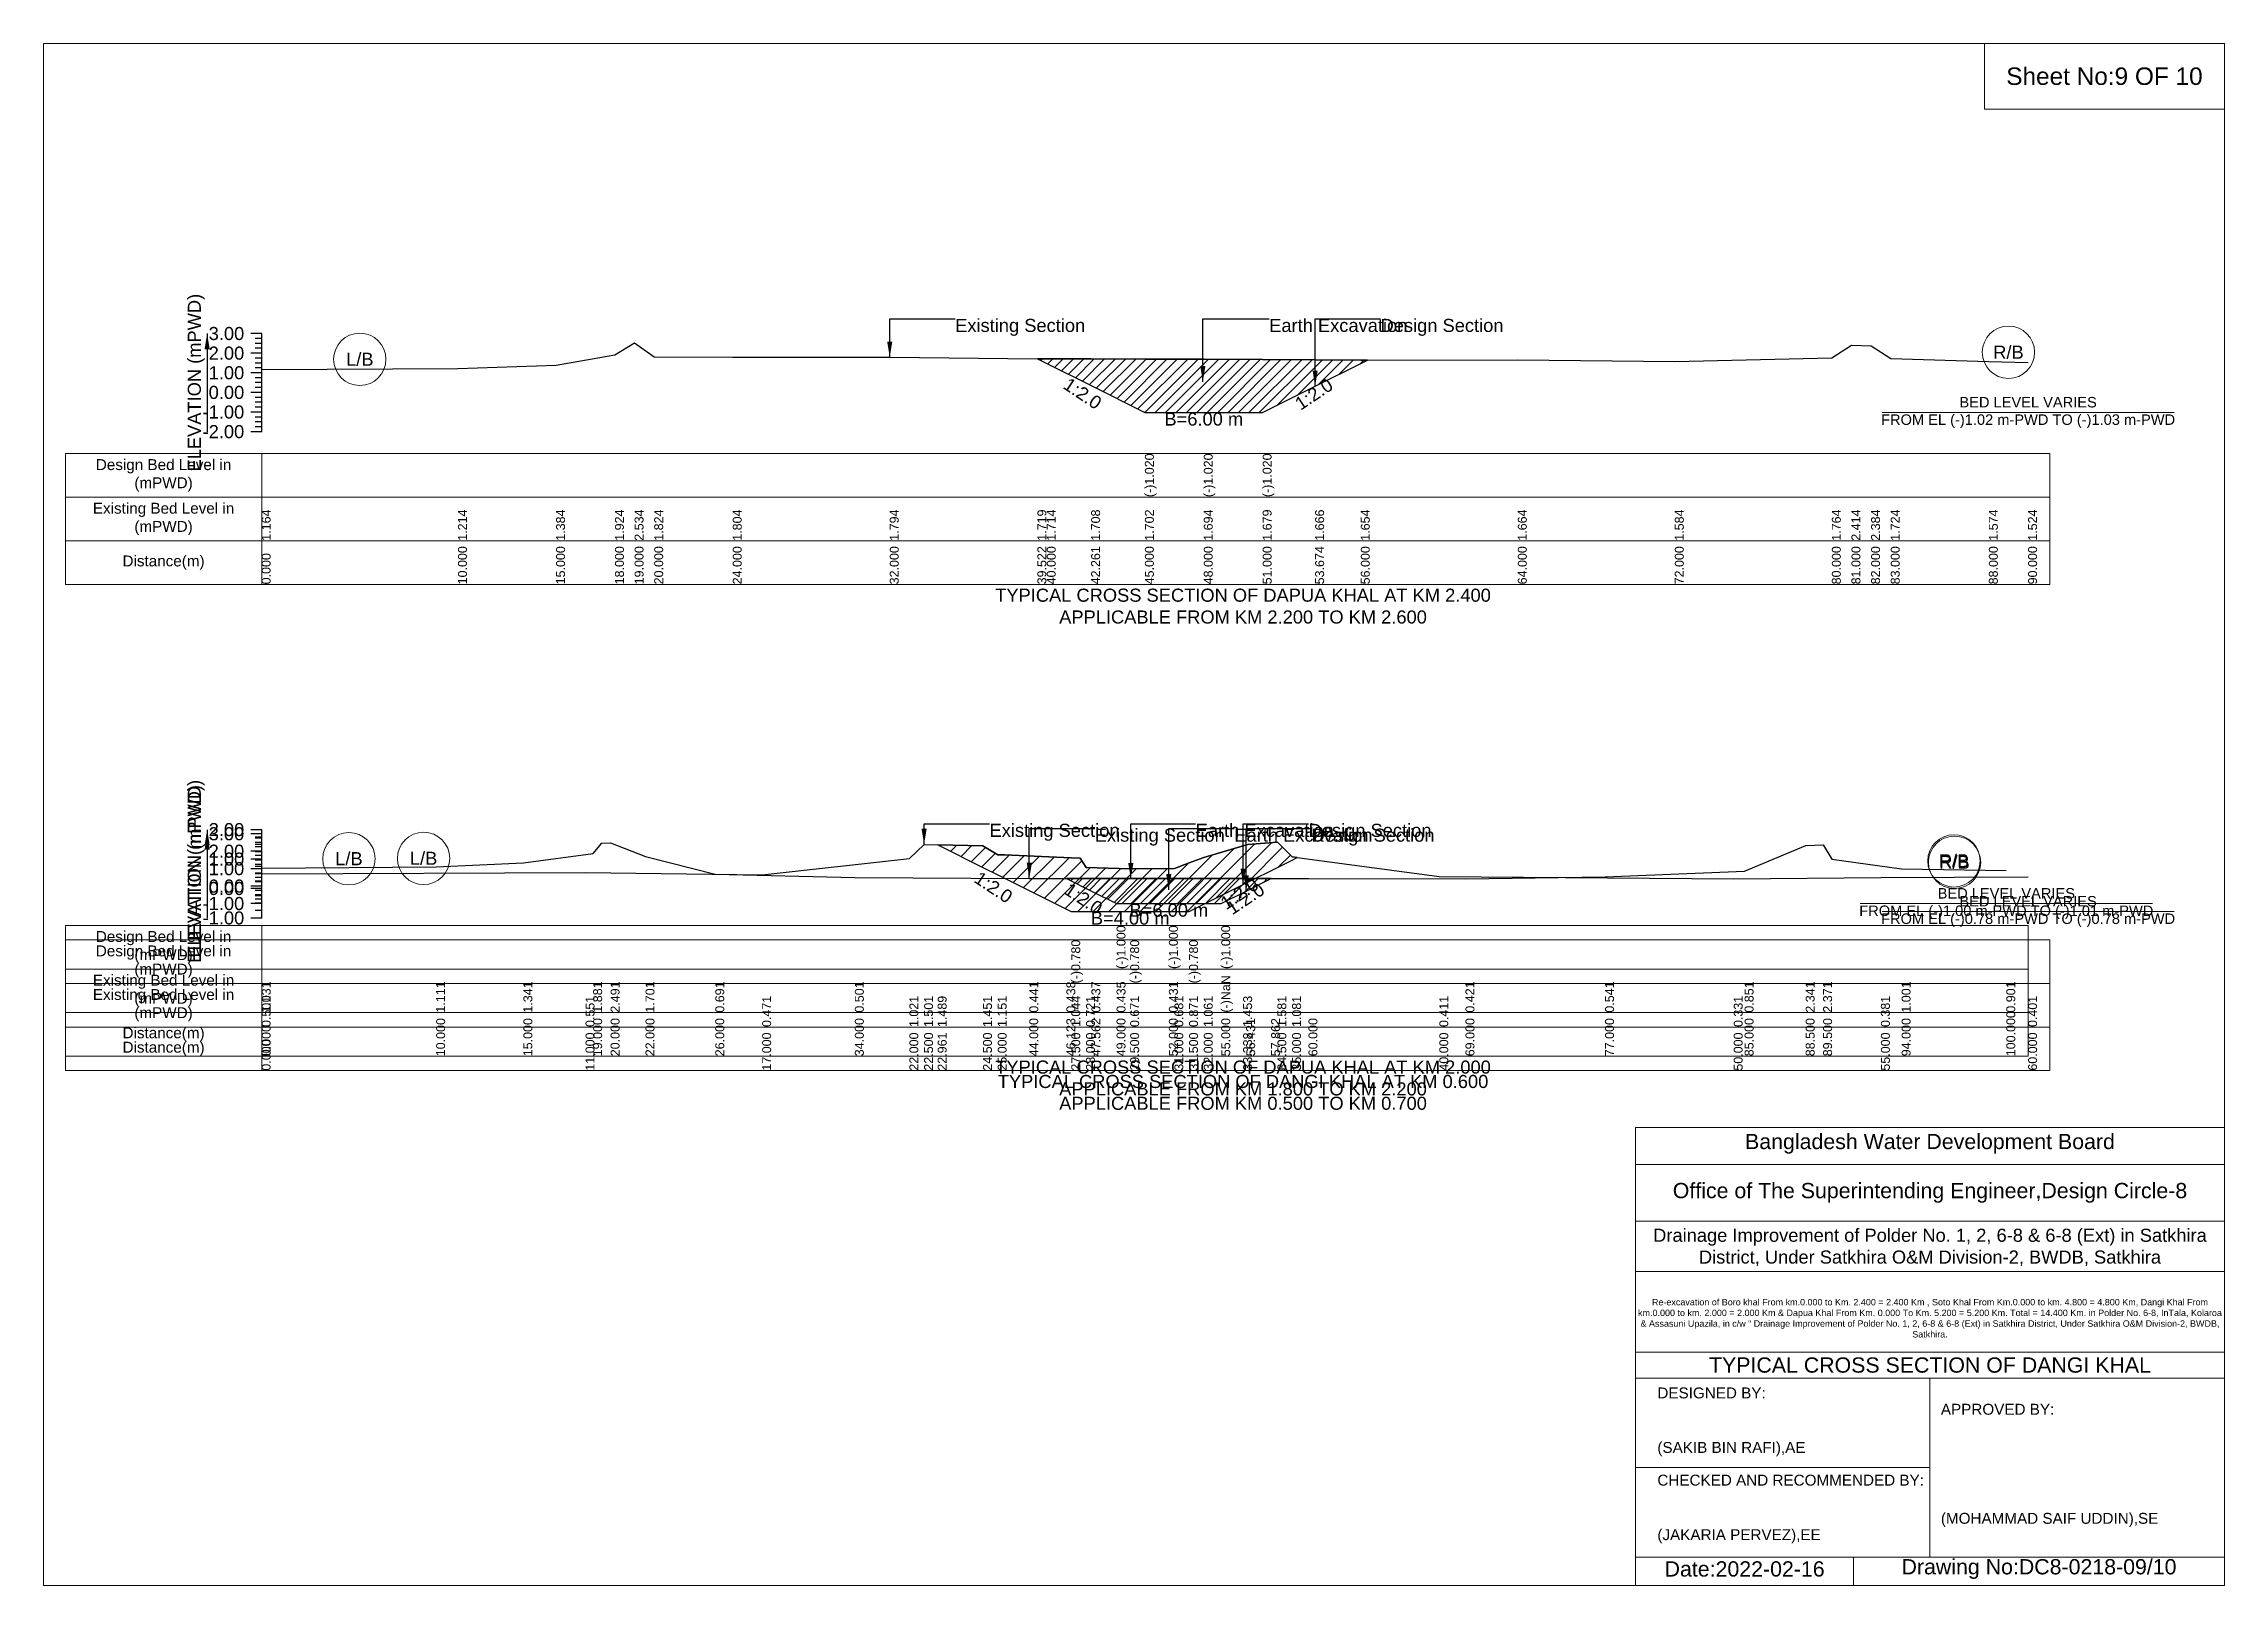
# Model space of a CAD drawing. Header units: inches. Extents: x 91000 to 538000, y -5656 to 0.
# Drawn here: x 390000 to 398000, y -5656 to 0 of the extents above; entities that cross this region are included whole.
import ezdxf

# ---------------------------------------------------------------- set-up
doc = ezdxf.new("R2010")
doc.units = ezdxf.units.IN
doc.header["$LTSCALE"] = 7
doc.header["$MEASUREMENT"] = 0
for name, color, linetype, lineweight in [('Cross section Data Border', 7, 'Continuous', 9), ('Cross Section Labels', 7, 'Continuous', 9), ('Existing_Bed_Level for Xsection', 7, 'Continuous', 25)]:
    doc.layers.add(name, color=color, linetype=linetype, lineweight=lineweight)
doc.styles.get("Standard").update_dxf_attribs({"font": 'arial.ttf'})
doc.dimstyles.get("Standard").update_dxf_attribs({"dimtxt": 45, "dimasz": 60, "dimexe": 0.18, "dimexo": 0.0625, "dimgap": 0.09, "dimtad": 0, "dimtih": 1, "dimtoh": 1, "dimdec": 4, "dimzin": 0, "dimdsep": 46, "dimtxsty": 'Standard', "dimcen": 0.09, "dimadec": 0, "dimazin": 0, "dimtfac": 1, "dimtdec": 4, "dimtofl": 0, "dimtmove": 0, "dimatfit": 3, "dimfxl": 1, "dimtolj": 1, "dimtzin": 0, "dimarcsym": 0})

msp = doc.modelspace()

# ---------------------------------------------------------------- texts
at = {"layer": 'Cross section Data Border', "char_height": 40, "width": 640, "attachment_point": 5}
for s, insert in [('Design Bed Level in (mPWD)', (390440, -1583.808)), ('Existing Bed Level in (mPWD)', (390440, -1743.808)), ('Distance(m)', (390440, -1903.808)), ('Design Bed Level in (mPWD)', (390440, -3314.944)), ('Design Bed Level in (mPWD)', (390440, -3367.748)), ('Existing Bed Level in (mPWD)', (390440, -3474.944)), ('Existing Bed Level in (mPWD)', (390440, -3527.748)), ('Distance(m)', (390440, -3634.944)), ('Distance(m)', (390440, -3687.748))]:
    msp.add_mtext(s, dxfattribs=dict(at, insert=insert))
at = {"layer": 'Cross Section Labels'}
for s, insert, char_height, attachment_point in [('Sheet No:9 OF 10', (397560, -120), 64, 5), ('Existing Section', (393344, -1009.808), 48, 1), ('Earth Excavation', (394496, -1009.808), 48, 1), ('Design Section', (394904.5594, -1009.808), 48, 1), ('R/B', (397208, -1132.28), 48, 5), ('L/B', (391160, -1158.2), 48, 5), ('B=6.00 m', (394256, -1353.248), 48, 2), ('BED LEVEL VARIES ^JFROM EL (-)1.02 m-PWD TO (-)1.03 m-PWD', (397280, -1353.248), 38.4, 5), ('TYPICAL CROSS SECTION OF DAPUA KHAL AT KM 2.400^JAPPLICABLE FROM KM 2.200 TO KM 2.600', (394400, -2063.808), 48, 5), ('Existing Section', (393470, -2862.148), 48, 1), ('Existing Section', (393856, -2879.744), 48, 1), ('Earth Excavation', (394226, -2862.148), 48, 1), ('Earth Excavation', (394368, -2879.744), 48, 1), ('Design Section', (394640.45426, -2862.148), 48, 1), ('Design Section', (394651.584, -2879.744), 48, 1), ('L/B', (391120, -2990.4), 48, 5), ('L/B', (391394, -2988.94), 48, 5), ('R/B', (397008, -2998.08), 48, 5), ('R/B', (397010, -3003.52), 48, 5), ('BED LEVEL VARIES ^JFROM EL (-)1.00 m-PWD TO (-)1.01 m-PWD', (397200, -3154.944), 38.4, 5), ('B=4.00 m', (393986, -3183.988), 48, 2), ('B=6.00 m', (394128, -3154.944), 48, 2), ('BED LEVEL VARIES ^JFROM EL (-)0.78 m-PWD TO (-)0.78 m-PWD', (397280, -3183.988), 38.4, 5), ('TYPICAL CROSS SECTION OF DAPUA KHAL AT KM 2.000^JAPPLICABLE FROM KM 1.800 TO KM 2.200', (394400, -3794.944), 48, 5), ('TYPICAL CROSS SECTION OF DANGI KHAL AT KM 0.600^JAPPLICABLE FROM KM 0.500 TO KM 0.700', (394400, -3847.748), 48, 5), ('Bangladesh Water Development Board', (396920, -4036), 56, 5), ('Office of The Superintending Engineer,Design Circle-8', (396920, -4216), 56, 5)]:
    msp.add_mtext(s, dxfattribs=dict(at, insert=insert, char_height=char_height, attachment_point=attachment_point))
at = {"layer": 'Cross Section Labels', "char_height": 48, "attachment_point": 2}
for insert, rotation in [((393824.80816, -1263.65208), 326.309932474), ((394646.5594, -1265.9683), 33.690067526), ((393497.89684, -3074.93642), 326.309932474), ((393827.94586, -3116.91693), 326.309932474), ((394373.45426, -3098.26087), 33.690067526), ((394395.584, -3117.152), 33.690067526)]:
    msp.add_mtext('1:2.0', dxfattribs=dict(at, insert=insert, rotation=rotation))
at = {"layer": 'Cross Section Labels'}
for s, insert, char_height, width, attachment_point in [('Drainage Improvement of Polder No. 1, 2, 6-8 & 6-8 (Ext) in Satkhira District, Under Satkhira O&M Division-2, BWDB, Satkhira', (396920, -4416), 48, 2240, 5), ('Re-excavation of Boro khal From km.0.000 to Km. 2.400 = 2.400 Km , Soto Khal From Km.0.000 to km. 4.800 = 4.800 Km, Dangi Khal From km.0.000 to km. 2.000 = 2.000 Km & Dapua Khal From Km. 0.000 To Km. 5.200 = 5.200 Km. Total = 14.400 Km. in Polder No. 6-8, InTala, Kolaroa & Assasuni Upazila, in c/w “ Drainage Improvement of Polder No. 1, 2, 6-8 & 6-8 (Ext) in Satkhira District, Under Satkhira O&M Division-2, BWDB, Satkhira.', (396920, -4676), 23.56497918, 2160, 5), ('TYPICAL CROSS SECTION OF DANGI KHAL', (396920, -4848), 56, 2240, 5), ('DESIGNED BY:^J^J^J(SAKIB BIN RAFI),AE', (395920, -5056), 40, 1120, 4), ('APPROVED BY:^J^J^J^J^J^J(MOHAMMAD SAIF UDDIN),SE', (396960, -5216), 40, 1120, 4), ('CHECKED AND RECOMMENDED BY:^J^J^J(JAKARIA PERVEZ),EE', (395920, -5376), 40, 1120, 4), ('Date:2022-02-16', (396240, -5596), 56, 1120, 5), ('Drawing No:DC8-0218-09/10', (397320, -5596), 56, 1760, 5)]:
    msp.add_mtext(s, dxfattribs=dict(at, insert=insert, char_height=char_height, width=width, attachment_point=attachment_point))
at = {"layer": 'Existing_Bed_Level for Xsection', "rotation": 90}
for s, insert, char_height, attachment_point in [('ELEVATION (mPWD)', (390560, -1243.808), 48, 5), ('(-)1.020', (394040, -1663.808), 32.8, 1), ('(-)1.020', (394256, -1663.808), 32.8, 1), ('(-)1.020', (394472, -1663.808), 32.8, 1), ('1.164', (390800, -1823.808), 32.8, 1), ('1.214', (391520, -1823.808), 32.8, 1), ('1.384', (391880, -1823.808), 32.8, 1), ('1.924', (392096, -1823.808), 32.8, 1), ('2.534', (392168, -1823.808), 32.8, 1), ('1.824', (392240, -1823.808), 32.8, 1), ('1.804', (392528, -1823.808), 32.8, 1), ('1.794', (393104, -1823.808), 32.8, 1), ('1.719', (393645.61633, -1823.808), 32.8, 1), ('1.714', (393680, -1823.808), 32.8, 1), ('1.708', (393842.80816, -1823.808), 32.8, 1), ('1.702', (394040, -1823.808), 32.8, 1), ('1.694', (394256, -1823.808), 32.8, 1), ('1.679', (394472, -1823.808), 32.8, 1), ('1.666', (394664.5594, -1823.808), 32.8, 1), ('1.654', (394832, -1823.808), 32.8, 1), ('1.664', (395408, -1823.808), 32.8, 1), ('1.584', (395984, -1823.808), 32.8, 1), ('1.764', (396560, -1823.808), 32.8, 1), ('2.414', (396632, -1823.808), 32.8, 1), ('2.384', (396704, -1823.808), 32.8, 1), ('1.724', (396776, -1823.808), 32.8, 1), ('1.574', (397136, -1823.808), 32.8, 1), ('1.524', (397280, -1823.808), 32.8, 1), ('0.000', (390800, -1983.808), 32.8, 1), ('10.000', (391520, -1983.808), 32.8, 1), ('15.000', (391880, -1983.808), 32.8, 1), ('18.000', (392096, -1983.808), 32.8, 1), ('19.000', (392168, -1983.808), 32.8, 1), ('20.000', (392240, -1983.808), 32.8, 1), ('24.000', (392528, -1983.808), 32.8, 1), ('32.000', (393104, -1983.808), 32.8, 1), ('39.522', (393645.61633, -1983.808), 32.8, 1), ('40.000', (393680, -1983.808), 32.8, 1), ('42.261', (393842.80816, -1983.808), 32.8, 1), ('45.000', (394040, -1983.808), 32.8, 1), ('48.000', (394256, -1983.808), 32.8, 1), ('51.000', (394472, -1983.808), 32.8, 1), ('53.674', (394664.5594, -1983.808), 32.8, 1), ('56.000', (394832, -1983.808), 32.8, 1), ('64.000', (395408, -1983.808), 32.8, 1), ('72.000', (395984, -1983.808), 32.8, 1), ('80.000', (396560, -1983.808), 32.8, 1), ('81.000', (396632, -1983.808), 32.8, 1), ('82.000', (396704, -1983.808), 32.8, 1), ('83.000', (396776, -1983.808), 32.8, 1), ('88.000', (397136, -1983.808), 32.8, 1), ('90.000', (397280, -1983.808), 32.8, 1), ('ELEVATION (mPWD)', (390560, -3026.944), 48, 5), ('ELEVATION (mPWD)', (390560, -3045.748), 48, 5), ('(-)1.000', (393936, -3394.944), 32.8, 1), ('(-)1.000', (394128, -3394.944), 32.8, 1), ('(-)1.000', (394320, -3394.944), 32.8, 1), ('(-)0.780', (393770, -3447.748), 32.8, 1), ('(-)0.780', (393986, -3447.748), 32.8, 1), ('(-)0.780', (394202, -3447.748), 32.8, 1), ('(-)NaN', (394320, -3554.944), 32.8, 1), ('1.031', (390800, -3554.944), 32.8, 1), ('0.501', (390800, -3607.748), 32.8, 1), ('1.111', (391440, -3554.944), 32.8, 1), ('1.341', (391760, -3554.944), 32.8, 1), ('0.551', (391988, -3607.748), 32.8, 1), ('1.881', (392016, -3554.944), 32.8, 1), ('2.491', (392080, -3554.944), 32.8, 1), ('1.701', (392208, -3554.944), 32.8, 1), ('0.691', (392464, -3554.944), 32.8, 1), ('0.471', (392636, -3607.748), 32.8, 1), ('0.501', (392976, -3554.944), 32.8, 1), ('1.021', (393176, -3607.748), 32.8, 1), ('1.501', (393230, -3607.748), 32.8, 1), ('1.489', (393279.79368, -3607.748), 32.8, 1), ('1.451', (393446, -3607.748), 32.8, 1), ('1.151', (393500, -3607.748), 32.8, 1), ('0.441', (393616, -3554.944), 32.8, 1), ('0.438', (393751.89173, -3554.944), 32.8, 1), ('1.044', (393770, -3607.748), 32.8, 1), ('0.721', (393824, -3607.748), 32.8, 1), ('0.437', (393843.94586, -3554.944), 32.8, 1), ('0.435', (393936, -3554.944), 32.8, 1), ('0.671', (393986, -3607.748), 32.8, 1), ('0.431', (394128, -3554.944), 32.8, 1), ('0.681', (394148, -3607.748), 32.8, 1), ('0.871', (394202, -3607.748), 32.8, 1), ('1.061', (394256, -3607.748), 32.8, 1), ('1.453', (394400.45426, -3607.748), 32.8, 1), ('1.581', (394526, -3607.748), 32.8, 1), ('1.081', (394580, -3607.748), 32.8, 1), ('0.411', (395120, -3607.748), 32.8, 1), ('0.421', (395216, -3554.944), 32.8, 1), ('0.541', (395728, -3554.944), 32.8, 1), ('0.331', (396200, -3607.748), 32.8, 1), ('0.851', (396240, -3554.944), 32.8, 1), ('2.341', (396464, -3554.944), 32.8, 1), ('2.371', (396528, -3554.944), 32.8, 1), ('0.381', (396740, -3607.748), 32.8, 1), ('1.001', (396816, -3554.944), 32.8, 1), ('0.901', (397200, -3554.944), 32.8, 1), ('0.401', (397280, -3607.748), 32.8, 1), ('10.000', (391440, -3714.944), 32.8, 1), ('15.000', (391760, -3714.944), 32.8, 1), ('19.000', (392016, -3714.944), 32.8, 1), ('20.000', (392080, -3714.944), 32.8, 1), ('22.000', (392208, -3714.944), 32.8, 1), ('26.000', (392464, -3714.944), 32.8, 1), ('34.000', (392976, -3714.944), 32.8, 1), ('44.000', (393616, -3714.944), 32.8, 1), ('46.123', (393751.89173, -3714.944), 32.8, 1), ('47.562', (393843.94586, -3714.944), 32.8, 1), ('49.000', (393936, -3714.944), 32.8, 1), ('52.000', (394128, -3714.944), 32.8, 1), ('55.000', (394320, -3714.944), 32.8, 1), ('56.431', (394411.584, -3714.944), 32.8, 1), ('57.862', (394503.168, -3714.944), 32.8, 1), ('60.000', (394640, -3714.944), 32.8, 1), ('69.000', (395216, -3714.944), 32.8, 1), ('77.000', (395728, -3714.944), 32.8, 1), ('85.000', (396240, -3714.944), 32.8, 1), ('88.500', (396464, -3714.944), 32.8, 1), ('89.500', (396528, -3714.944), 32.8, 1), ('94.000', (396816, -3714.944), 32.8, 1), ('100.000', (397200, -3714.944), 32.8, 1), ('0.000', (390800, -3714.944), 32.8, 1), ('0.000', (390800, -3767.748), 32.8, 1), ('11.000', (391988, -3767.748), 32.8, 1), ('17.000', (392636, -3767.748), 32.8, 1), ('22.000', (393176, -3767.748), 32.8, 1), ('22.500', (393230, -3767.748), 32.8, 1), ('22.961', (393279.79368, -3767.748), 32.8, 1), ('24.500', (393446, -3767.748), 32.8, 1), ('25.000', (393500, -3767.748), 32.8, 1), ('27.500', (393770, -3767.748), 32.8, 1), ('28.000', (393824, -3767.748), 32.8, 1), ('29.500', (393986, -3767.748), 32.8, 1), ('31.000', (394148, -3767.748), 32.8, 1), ('31.500', (394202, -3767.748), 32.8, 1), ('32.000', (394256, -3767.748), 32.8, 1), ('33.338', (394400.45426, -3767.748), 32.8, 1), ('34.500', (394526, -3767.748), 32.8, 1), ('35.000', (394580, -3767.748), 32.8, 1), ('40.000', (395120, -3767.748), 32.8, 1), ('50.000', (396200, -3767.748), 32.8, 1), ('55.000', (396740, -3767.748), 32.8, 1), ('60.000', (397280, -3767.748), 32.8, 1)]:
    msp.add_mtext(s, dxfattribs=dict(at, insert=insert, char_height=char_height, attachment_point=attachment_point))
at = {"layer": 'Existing_Bed_Level for Xsection', "char_height": 48, "attachment_point": 6}
for s, insert in [('3.00', (390736, -1063.808)), ('2.00', (390736, -1135.808)), ('1.00', (390736, -1207.808)), ('0.00', (390736, -1279.808)), ('-1.00', (390736, -1351.808)), ('-2.00', (390736, -1423.808)), ('3.00', (390736, -2898.944)), ('2.00', (390736, -2883.748)), ('2.00', (390736, -2962.944)), ('1.00', (390736, -2991.748)), ('1.00', (390736, -3026.944)), ('0.00', (390736, -3090.944)), ('0.00', (390736, -3099.748)), ('-1.00', (390736, -3154.944)), ('-1.00', (390736, -3207.748))]:
    msp.add_mtext(s, dxfattribs=dict(at, insert=insert))

# ---------------------------------------------------------------- hatches: boundary and pattern name
at = {"layer": 'Existing_Bed_Level for Xsection'}
h = msp.add_hatch(dxfattribs=at)
h.set_pattern_fill('ANSI31', color=256, scale=216, style=0)
h.paths.add_polyline_path([(393645.61633, -1156.05616), (393680, -1173.248), (393842.80816, -1254.65208), (394040, -1353.248), (394256, -1353.248), (394472, -1353.248), (394664.5594, -1256.9683), (394832, -1173.248), (394857.1188, -1160.6886), (394832, -1160.72), (394664.5594, -1159.8828), (394472, -1158.92), (394256, -1157.84), (394040, -1157.3), (393842.80816, -1156.80702), (393680, -1156.4)])
h = msp.add_hatch(dxfattribs=at)
h.set_pattern_fill('ANSI31', color=256, scale=324, style=0)
h.paths.add_polyline_path([(393279.79368, -2938.88484), (393446, -3021.988), (393500, -3048.988), (393524.89684, -3061.43642), (393770, -3183.988), (393802.4, -3183.988), (393824, -3183.988), (393986, -3183.988), (394148, -3183.988), (394202, -3183.988), (394256, -3156.988), (394400.45426, -3084.76087), (394418, -3075.988), (394526, -3021.988), (394580, -2994.988), (394598.90852, -2985.53374), (394580, -2983), (394526, -2929), (394418, -2937.64), (394400.45426, -2942.78675), (394256, -2985.16), (394202, -3005.68), (394148, -3026.2), (393986, -3027.28), (393824, -3021.88), (393802.4, -2988.4), (393770, -2987.01143), (393524.89684, -2976.50701), (393500, -2975.44), (393446, -2943.04)])
h = msp.add_hatch(dxfattribs=at)
h.set_pattern_fill('ANSI31', color=256, scale=192, style=0)
h.paths.add_polyline_path([(393751.89173, -3062.88986), (393843.94586, -3108.91693), (393936, -3154.944), (394128, -3154.944), (394320, -3154.944), (394411.584, -3109.152), (394503.168, -3063.36), (394411.584, -3063.36), (394320, -3063.36), (394128, -3063.36), (393936, -3063.12), (393843.94586, -3063.00493)])

# ---------------------------------------------------------------- linework, layer by layer
at = {"layer": 'Cross section Data Border'}
for points in [[(390080, -1503.808), (397360, -1503.808), (397360, -1983.808), (390080, -1983.808)], [(390080, -3234.944), (397280, -3234.944), (397280, -3714.944), (390080, -3714.944)], [(390080, -3287.748), (397360, -3287.748), (397360, -3767.748), (390080, -3767.748)]]:
    msp.add_lwpolyline(points, close=True, dxfattribs=at)
for points in [[(390800, -1503.808), (390800, -1983.808)], [(390080, -1663.808), (397360, -1663.808)], [(390080, -1823.808), (397360, -1823.808)], [(390800, -3234.944), (390800, -3714.944)], [(390800, -3287.748), (390800, -3767.748)], [(390080, -3394.944), (397280, -3394.944)], [(390080, -3447.748), (397360, -3447.748)], [(390080, -3554.944), (397280, -3554.944)], [(390080, -3607.748), (397360, -3607.748)]]:
    msp.add_lwpolyline(points, dxfattribs=at)
at = {"layer": 'Cross Section Labels'}
for points in [[(390000, 0), (398000, 0), (398000, -5656), (390000, -5656)], [(397120, 0), (398000, 0), (398000, -240), (397120, -240)]]:
    msp.add_lwpolyline(points, close=True, dxfattribs=at)
for points in [[(396744.19427, -1353.248), (397815.80573, -1353.248)], [(396664.19427, -3154.944), (397735.80573, -3154.944)], [(396744.19427, -3183.988), (397815.80573, -3183.988)], [(395840, -5656), (395840, -3976), (398000, -3976)], [(395840, -4112), (398000, -4112)], [(395840, -4320), (398000, -4320)], [(395840, -4504), (398000, -4504)], [(395840, -4800), (398000, -4800)], [(395840, -4896), (398000, -4896)], [(396920, -4896), (396920, -5552)], [(395840, -5224), (396920, -5224)], [(395840, -5552), (398000, -5552)], [(396640, -5552), (396640, -5656)]]:
    msp.add_lwpolyline(points, dxfattribs=at)
for centre in [(397208, -1132.28), (391160, -1158.2), (391120, -2990.4), (391394, -2988.94), (397008, -2998.08), (397010, -3003.52)]:
    msp.add_circle(centre, 96, dxfattribs=at)
at = {"layer": 'Existing_Bed_Level for Xsection'}
for points in [[(390800, -1063.808), (390760, -1063.808)], [(390800, -1081.808), (390776, -1081.808)], [(390800, -1099.808), (390776, -1099.808)], [(390800, -1117.808), (390776, -1117.808)], [(390800, -1423.808), (390800, -1351.808), (390800, -1279.808), (390800, -1207.808), (390800, -1135.808), (390800, -1063.808)], [(390800, -1196), (391520, -1192.4), (391880, -1180.16), (392096, -1141.28), (392168, -1097.36), (392240, -1148.48), (392528, -1149.92), (393104, -1150.64), (393645.61633, -1156.05616), (393680, -1156.4), (393842.80816, -1156.80702), (394040, -1157.3), (394040, -1157.3), (394256, -1157.84), (394256, -1157.84), (394472, -1158.92), (394472, -1158.92), (394664.5594, -1159.8828), (394832, -1160.72), (394857.1188, -1160.6886), (395408, -1160), (395984, -1165.76), (396560, -1152.8), (396632, -1106), (396704, -1108.16), (396776, -1155.68), (397136, -1166.48), (397280, -1170.08)], [(390800, -1135.808), (390760, -1135.808)], [(390800, -1153.808), (390776, -1153.808)], [(390800, -1171.808), (390776, -1171.808)], [(390800, -1189.808), (390776, -1189.808)], [(390800, -1207.808), (390760, -1207.808)], [(390800, -1279.808), (390760, -1279.808)], [(390800, -1225.808), (390776, -1225.808)], [(390800, -1243.808), (390776, -1243.808)], [(390800, -1261.808), (390776, -1261.808)], [(390800, -1351.808), (390760, -1351.808)], [(390800, -1297.808), (390776, -1297.808)], [(390800, -1315.808), (390776, -1315.808)], [(390800, -1333.808), (390776, -1333.808)], [(390800, -1423.808), (390760, -1423.808)], [(390800, -1369.808), (390776, -1369.808)], [(390800, -1387.808), (390776, -1387.808)], [(390800, -1405.808), (390776, -1405.808)], [(390800, -2883.748), (390760, -2883.748)], [(390800, -2898.944), (390760, -2898.944)], [(390800, -2910.748), (390776, -2910.748)], [(390800, -2914.944), (390776, -2914.944)], [(390800, -2930.944), (390776, -2930.944)], [(390800, -2937.748), (390776, -2937.748)], [(390800, -2946.944), (390776, -2946.944)], [(390800, -3207.748), (390800, -3099.748), (390800, -2991.748), (390800, -2883.748)], [(390800, -3154.944), (390800, -3090.944), (390800, -3026.944), (390800, -2962.944), (390800, -2898.944)], [(390800, -3045.64), (391988, -3040.24), (392636, -3048.88), (393176, -2989.48), (393230, -2937.64), (393279.79368, -2938.88484), (393446, -2943.04), (393500, -2975.44), (393524.89684, -2976.50701), (393770, -2987.01143), (393770, -2987.01143), (393802.4, -2988.4), (393824, -3021.88), (393986, -3027.28), (393986, -3027.28), (394148, -3026.2), (394202, -3005.68), (394202, -3005.68), (394256, -2985.16), (394400.45426, -2942.78675), (394418, -2937.64), (394526, -2929), (394580, -2983), (394598.90852, -2985.53374), (395120, -3055.36), (396200, -3064), (396740, -3058.6), (397280, -3056.44)], [(390800, -3024.96), (391440, -3019.84), (391760, -3005.12), (392016, -2970.56), (392048, -2932.8), (392080, -2931.52), (392208, -2982.08), (392464, -3046.72), (392976, -3058.88), (393616, -3062.72), (393751.89173, -3062.88986), (393843.94586, -3063.00493), (393936, -3063.12), (393936, -3063.12), (394128, -3063.36), (394128, -3063.36), (394320, -3063.36), (394320, -3063.36), (394411.584, -3063.36), (394503.168, -3063.36), (394640, -3063.36), (395216, -3064), (395728, -3056.32), (396240, -3036.48), (396464, -2941.12), (396528, -2939.2), (396560, -2992.32), (396816, -3026.88), (397200, -3033.28)], [(390800, -2962.944), (390760, -2962.944)], [(390800, -2991.748), (390760, -2991.748)], [(390800, -3026.944), (390760, -3026.944)], [(390800, -2964.748), (390776, -2964.748)], [(390800, -2978.944), (390776, -2978.944)], [(390800, -2994.944), (390776, -2994.944)], [(390800, -3010.944), (390776, -3010.944)], [(390800, -3018.748), (390776, -3018.748)], [(390800, -3090.944), (390760, -3090.944)], [(390800, -3099.748), (390760, -3099.748)], [(390800, -3042.944), (390776, -3042.944)], [(390800, -3045.748), (390776, -3045.748)], [(390800, -3058.944), (390776, -3058.944)], [(390800, -3072.748), (390776, -3072.748)], [(390800, -3074.944), (390776, -3074.944)], [(390800, -3106.944), (390776, -3106.944)], [(390800, -3154.944), (390760, -3154.944)], [(390800, -3122.944), (390776, -3122.944)], [(390800, -3126.748), (390776, -3126.748)], [(390800, -3138.944), (390776, -3138.944)], [(390800, -3153.748), (390776, -3153.748)], [(390800, -3180.748), (390776, -3180.748)], [(390800, -3207.748), (390760, -3207.748)]]:
    msp.add_lwpolyline(points, dxfattribs=at)
for points in [[(393645.61633, -1156.05616), (393645.61633, -1156.05616), (393680, -1173.248), (393842.80816, -1254.65208), (394040, -1353.248), (394040, -1353.248), (394256, -1353.248), (394256, -1353.248), (394472, -1353.248), (394472, -1353.248), (394664.5594, -1256.9683), (394832, -1173.248), (394857.1188, -1160.6886), (394857.1188, -1160.6886), (394857.1188, -1160.6886), (394832, -1160.72), (394664.5594, -1159.8828), (394472, -1158.92), (394472, -1158.92), (394256, -1157.84), (394256, -1157.84), (394040, -1157.3), (394040, -1157.3), (393842.80816, -1156.80702), (393680, -1156.4), (393645.61633, -1156.05616)], [(393279.79368, -2938.88484), (393446, -3021.988), (393500, -3048.988), (393524.89684, -3061.43642), (393770, -3183.988), (393770, -3183.988), (393802.4, -3183.988), (393824, -3183.988), (393986, -3183.988), (393986, -3183.988), (394148, -3183.988), (394202, -3183.988), (394202, -3183.988), (394256, -3156.988), (394400.45426, -3084.76087), (394418, -3075.988), (394526, -3021.988), (394580, -2994.988), (394598.90852, -2985.53374), (394598.90852, -2985.53374), (394598.90852, -2985.53374), (394580, -2983), (394526, -2929), (394418, -2937.64), (394400.45426, -2942.78675), (394256, -2985.16), (394202, -3005.68), (394202, -3005.68), (394148, -3026.2), (393986, -3027.28), (393986, -3027.28), (393824, -3021.88), (393802.4, -2988.4), (393770, -2987.01143), (393770, -2987.01143), (393524.89684, -2976.50701), (393500, -2975.44), (393446, -2943.04)], [(393751.89173, -3062.88986), (393843.94586, -3108.91693), (393936, -3154.944), (393936, -3154.944), (394128, -3154.944), (394128, -3154.944), (394320, -3154.944), (394320, -3154.944), (394411.584, -3109.152), (394503.168, -3063.36), (394503.168, -3063.36), (394503.168, -3063.36), (394411.584, -3063.36), (394320, -3063.36), (394320, -3063.36), (394128, -3063.36), (394128, -3063.36), (393936, -3063.12), (393936, -3063.12), (393843.94586, -3063.00493)]]:
    msp.add_lwpolyline(points, close=True, dxfattribs=at)

msp.set_redraw_order([(e.dxf.handle, doc.entitydb.next_handle()) for e in msp.query("TEXT MTEXT ATTDEF DIMENSION ARC_DIMENSION")])  # texts and dimensions are drawn at this point

# ---------------------------------------------------------------- leaders
at = {"layer": 'Cross Section Labels', "annotation_type": 0, "has_hookline": 1, "hookline_direction": 0}
for points, text_width in [([(393104, -1150.64), (393104, -1009.808), (393343.91, -1009.808)], 467.16508), ([(394252.53263, -1240.29486), (394252.53263, -1009.808), (394495.91, -1009.808)], 496.99318), ([(394664.5594, -1256.9683), (394664.5594, -1009.808), (394904.4694, -1009.808)], 441.23329), ([(393230, -2937.64), (393230, -2862.148), (393469.91, -2862.148)], 467.16508), ([(393616, -3062.72), (393616, -2879.744), (393855.91, -2879.744)], 467.16508), ([(393988.2491, -3063.15081), (393988.2491, -2862.148), (394225.91, -2862.148)], 496.99318), ([(394127.57555, -3104.15294), (394127.57555, -2879.744), (394367.91, -2879.744)], 496.99318), ([(394400.45426, -3084.76087), (394400.45426, -2862.148), (394640.36426, -2862.148)], 441.23329), ([(394411.584, -3109.152), (394411.584, -2879.744), (394651.494, -2879.744)], 441.23329)]:
    msp.add_leader(points, dimstyle='Standard', override={"dimasz": 57.6}, dxfattribs=dict(at, text_width=text_width))
at = {"layer": 'Existing_Bed_Level for Xsection'}
for points in [[(390600, -1063.808), (390600, -1423.808)], [(390600, -2883.748), (390600, -3207.748)], [(390600, -2898.944), (390600, -3154.944)]]:
    msp.add_leader(points, dimstyle='Standard', override={"dimasz": 57.6}, dxfattribs=at)

doc.saveas('drawing.dxf')
